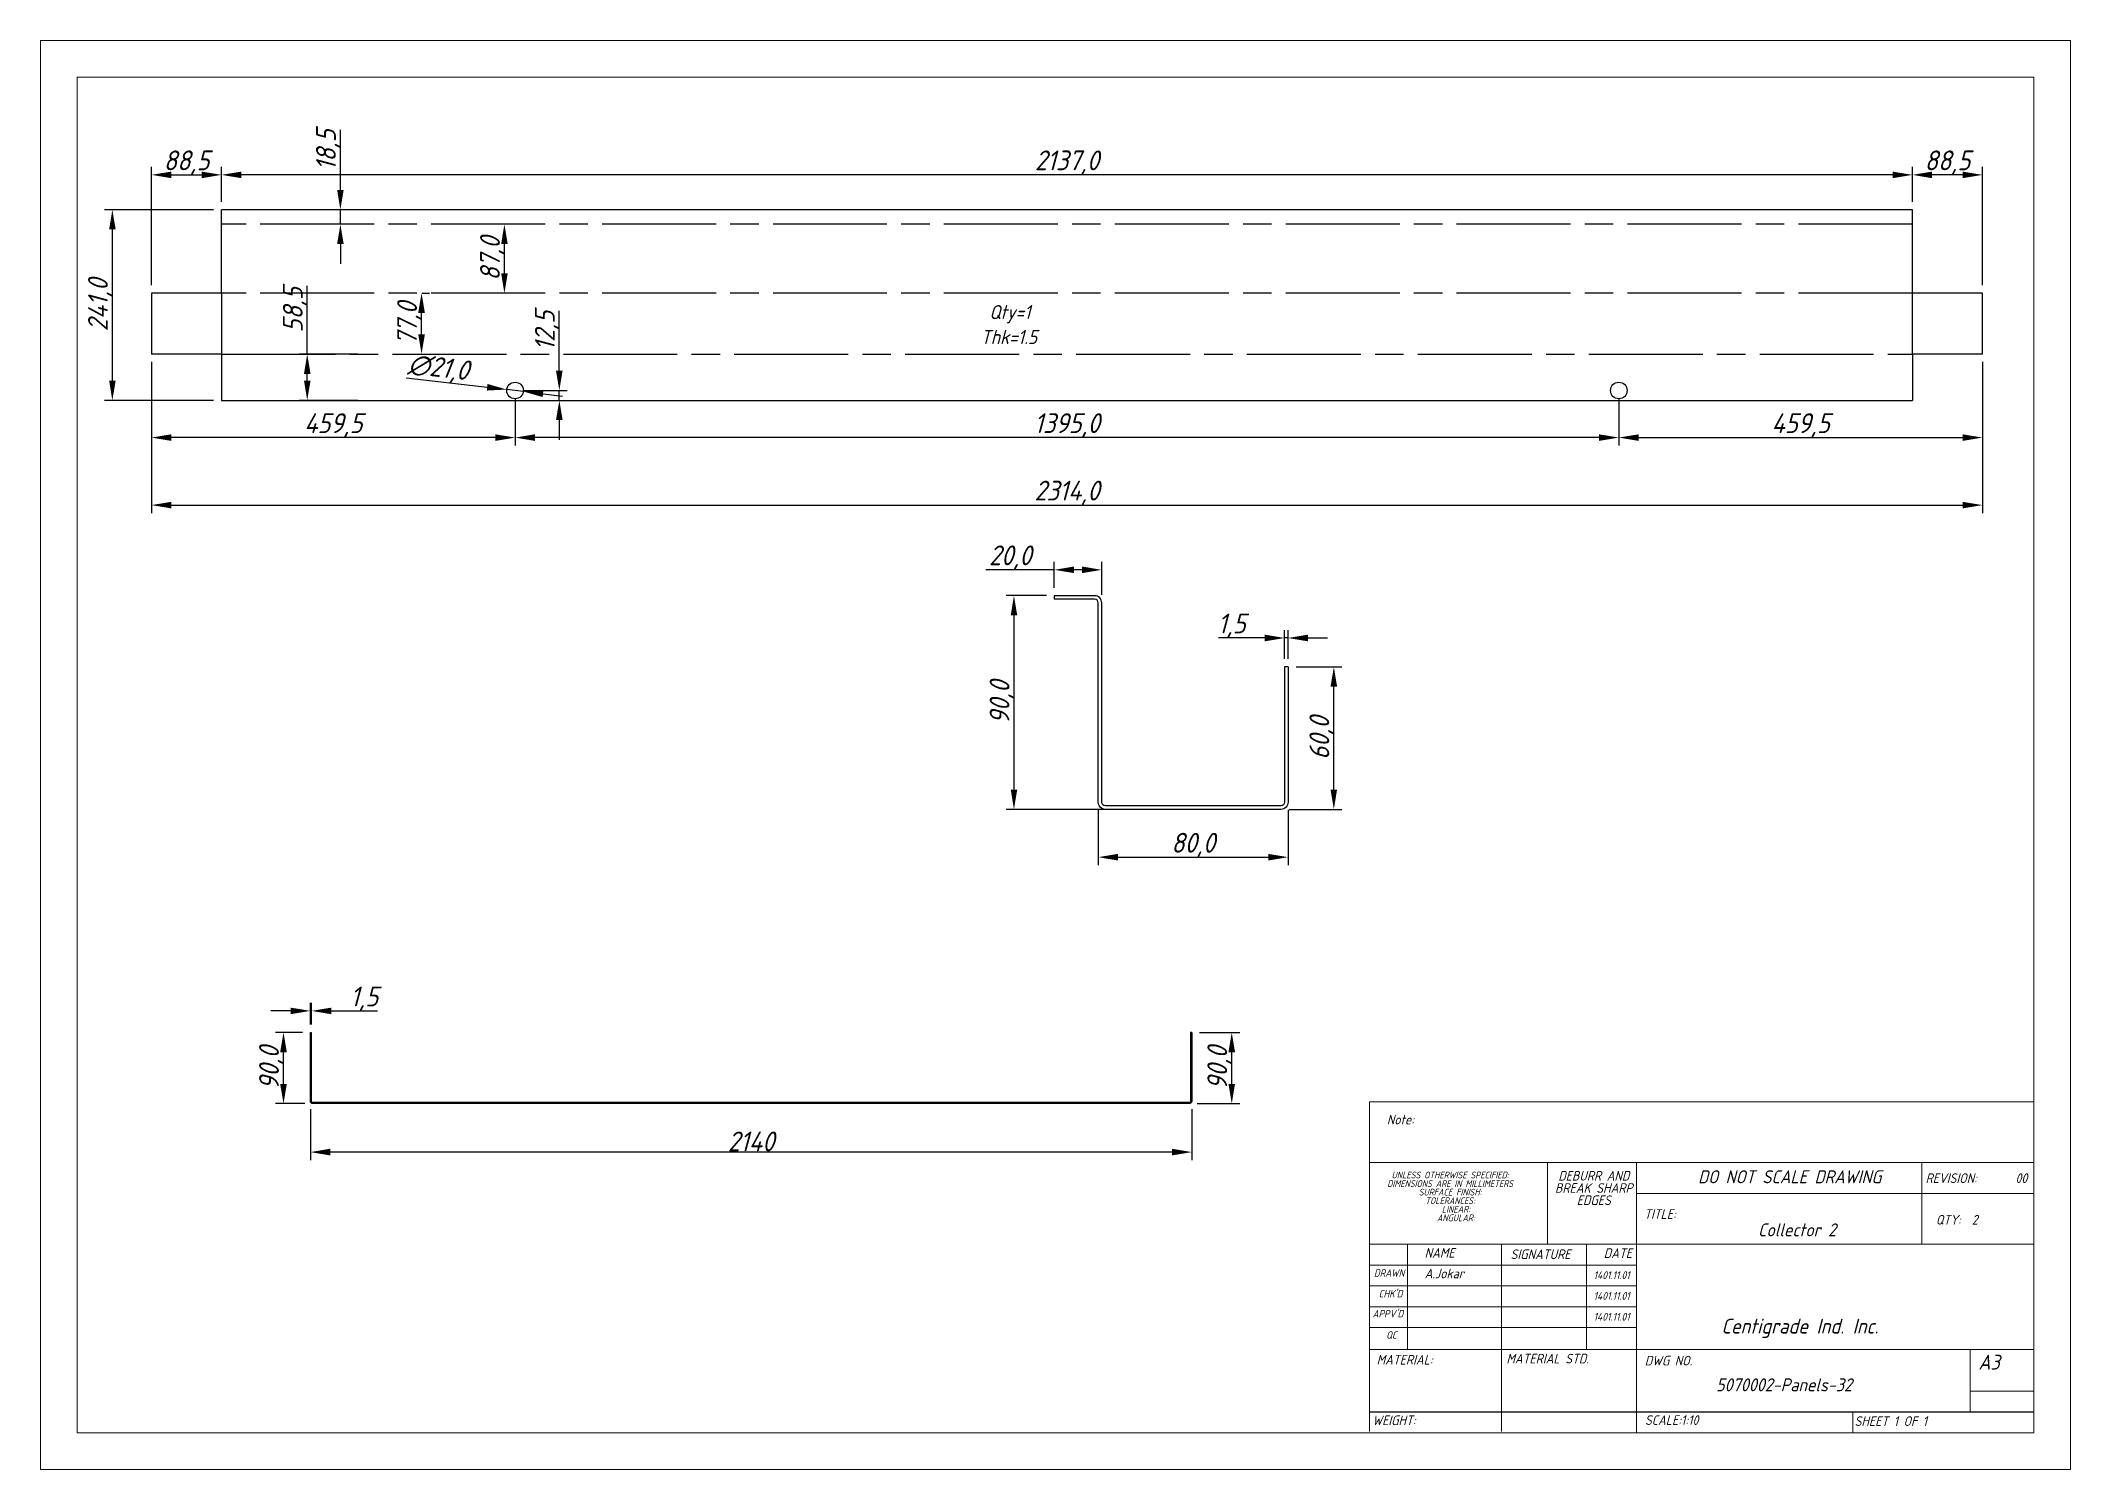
# Model space of a CAD drawing. Header units: inches. Extents: x 18597 to 101525, y -10106 to 51.
# Drawn here: x 64620 to 67186, y -5436 to -3631 of the extents above; entities that cross this region are included whole.
import ezdxf

# ---------------------------------------------------------------- set-up
doc = ezdxf.new("R2010")
doc.units = ezdxf.units.IN
doc.header["$LTSCALE"] = 6
doc.header["$MEASUREMENT"] = 0
doc.linetypes.add('ACAD_ISO08W100', pattern=[36, 24, -3, 6, -3])
doc.linetypes.add('SLD-Solid', pattern=[0])
doc.styles.add('GENISO', font='geniso.shx', dxfattribs={"oblique": 15})
doc.dimstyles.new('Scale', dxfattribs={"dimscale": 10, "dimtxt": 2.5, "dimasz": 2.5, "dimexe": 1, "dimexo": 1, "dimgap": 0.1, "dimtad": 1, "dimdec": 1, "dimzin": 0, "dimtxsty": 'GENISO', "dimcen": 2.5, "dimclrd": 1, "dimclre": 1, "dimclrt": 256, "dimadec": 0, "dimazin": 0, "dimtfac": 1, "dimtdec": 1, "dimtmove": 0, "dimatfit": 3, "dimfxl": 1, "dimtzin": 0, "dimlwd": -1, "dimlwe": -1, "dimarcsym": 0})
doc.dimstyles.new('Scale 3', dxfattribs={"dimscale": 10, "dimtxt": 2.5, "dimasz": 2.5, "dimexe": 1, "dimexo": 1, "dimgap": 0.1, "dimtad": 1, "dimdec": 1, "dimlfac": 0.333333, "dimzin": 0, "dimtxsty": 'GENISO', "dimcen": 2.5, "dimclrd": 1, "dimclre": 1, "dimclrt": 256, "dimadec": 0, "dimazin": 0, "dimtfac": 1, "dimtdec": 1, "dimtmove": 0, "dimatfit": 3, "dimfxl": 1, "dimtzin": 0, "dimlwd": -1, "dimlwe": -1, "dimarcsym": 0})

msp = doc.modelspace()

# ---------------------------------------------------------------- texts
at = {"style": 'GENISO', "oblique": 15}
for s, p in [('Qty=1', (65819.45, -3983.06)), ('Thk=1.5', (65808.5, -4014.5))]:
    msp.add_text(s, height=17.874, dxfattribs=at).set_placement(p)
at = {"attachment_point": 5, "style": 'GENISO'}
for s, insert, char_height in [('Note:', (66339.09, -4994.27), 12.188), ('DIMENSIONS ARE IN MILLIMETERS', (66401.91, -5075.11), 8.5315), ('UNLESS OTHERWISE SPECIFIED:', (66401.91, -5064.29), 8.5315), ('BREAK SHARP', (66583.45, -5080.68), 12.1879), ('DEBURR AND', (66583.45, -5065.22), 12.188), ('DO NOT SCALE DRAWING', (66831.06, -5066.5), 16.4068), ('REVISION:       00', (67067.1, -5068.24), 12.1879), ('SURFACE FINISH:', (66401.91, -5085.93), 8.5315), ('TOLERANCES:', (66401.91, -5096.75), 8.5315), ('LINEAR:', (66409.21, -5107.57), 8.532), ('EDGES', (66583.45, -5096.13), 12.188), ('ANGULAR:', (66409.21, -5118.38), 8.532), ('TITLE:', (66667.1, -5113.59), 12.188), ('Collector 2', (66840.29, -5133.56), 16.4068), ('QTY:  2', (67042.24, -5120.78), 12.188), ('NAME', (66388.52, -5162.61), 12.188), ('SIGNATURE', (66516.12, -5164.35), 12.188), ('DATE', (66613.87, -5162.99), 12.188), ('DRAWN', (66324.76, -5188.05), 9.375), ("CHK'D", (66326.59, -5214.16), 9.375), ('A.Jokar', (66394.49, -5188.69), 12.188), ('1401.11.01', (66605.98, -5190.76), 9.75), ("APPV'D", (66323.27, -5239.48), 9.375), ('1401.11.01', (66605.98, -5217.03), 9.75), ('1401.11.01', (66605.98, -5243.3), 9.75), ('Centigrade Ind. Inc.', (66843.89, -5258), 18.7506), ('QC', (66327.73, -5266.37), 9.375), ('MATERIAL:', (66344.43, -5297.63), 12.188), ('MATERIAL STD.', (66525.1, -5296.25), 12.1879), ('DWG NO.', (66677.83, -5298.8), 12.188), ('A3', (67083.03, -5300.74), 18.751), ('5070002-Panels-32', (66823.91, -5329.32), 16.4068), ('WEIGHT:', (66331.03, -5374.18), 12.188), ('SCALE:1:10', (66681.88, -5373.89), 12.188), ('SHEET 1 OF 1', (66958.84, -5375.19), 12.1879)]:
    msp.add_mtext(s, dxfattribs=dict(at, insert=insert, char_height=char_height))

# ---------------------------------------------------------------- blocks, each defined once
blk = doc.blocks.new('*D575')
at = {"color": 1, "transparency": 16777216}
for p, q in [((65901.6, -4299.7), (65815.2, -4299.7)), ((65901.6, -4322.3), (65901.6, -4289.7)), ((65936.6, -4299.7), (65926.6, -4299.7)), ((65961.6, -4331.3), (65961.6, -4289.7))]:
    blk.add_line(p, q, dxfattribs=at)
for points in [[(65926.6, -4295.5), (65926.6, -4303.8), (65901.6, -4299.7)], [(65936.6, -4295.5), (65936.6, -4303.8), (65961.6, -4299.7)]]:
    blk.add_solid(points, dxfattribs=at)
at = {"layer": 'Defpoints', "color": 0, "transparency": 16777216}
for p in [(65901.6, -4299.7), (65901.6, -4332.3), (65961.6, -4341.3)]:
    blk.add_point(p, dxfattribs=at)
at = {"transparency": 16777216, "insert": (65845.9, -4284.3), "char_height": 25, "attachment_point": 5, "style": 'GENISO'}
blk.add_mtext('20,0', dxfattribs=at)
blk = doc.blocks.new('*D576')
at = {"color": 1, "transparency": 16777216}
for p, q in [((65891.6, -4332.3), (65840.6, -4332.3)), ((65850.6, -4357.3), (65850.6, -4577.3)), ((65967.5, -4602.3), (65840.6, -4602.3))]:
    blk.add_line(p, q, dxfattribs=at)
for points in [[(65846.5, -4357.3), (65854.8, -4357.3), (65850.6, -4332.3)], [(65846.5, -4577.3), (65854.8, -4577.3), (65850.6, -4602.3)]]:
    blk.add_solid(points, dxfattribs=at)
at = {"layer": 'Defpoints', "color": 0, "transparency": 16777216}
for p in [(65901.6, -4332.3), (65850.6, -4602.3), (65977.5, -4602.3)]:
    blk.add_point(p, dxfattribs=at)
at = {"transparency": 16777216, "insert": (65835.3, -4467.3), "char_height": 25, "attachment_point": 5, "rotation": 90, "style": 'GENISO'}
blk.add_mtext('90,0', dxfattribs=at)
blk = doc.blocks.new('*D577')
at = {"color": 1, "transparency": 16777216}
for p, q in [((65957.1, -4603.3), (65957.1, -4672.7)), ((66197.1, -4603.3), (66197.1, -4672.7)), ((65982.1, -4662.7), (66172.1, -4662.7))]:
    blk.add_line(p, q, dxfattribs=at)
for points in [[(65982.1, -4658.6), (65982.1, -4666.9), (65957.1, -4662.7)], [(66172.1, -4658.6), (66172.1, -4666.9), (66197.1, -4662.7)]]:
    blk.add_solid(points, dxfattribs=at)
at = {"layer": 'Defpoints', "color": 0, "transparency": 16777216}
for p in [(65957.1, -4593.3), (66197.1, -4593.3), (66197.1, -4662.7)]:
    blk.add_point(p, dxfattribs=at)
at = {"transparency": 16777216, "insert": (66077.1, -4647.4), "char_height": 25, "attachment_point": 5, "style": 'GENISO'}
blk.add_mtext('80,0', dxfattribs=at)
blk = doc.blocks.new('*D578')
at = {"color": 1, "transparency": 16777216}
for p, q in [((66207.1, -4422.3), (66264.9, -4422.3)), ((66254.9, -4577.3), (66254.9, -4447.3)), ((66198.1, -4602.3), (66264.9, -4602.3))]:
    blk.add_line(p, q, dxfattribs=at)
for points in [[(66250.7, -4447.3), (66259, -4447.3), (66254.9, -4422.3)], [(66250.7, -4577.3), (66259, -4577.3), (66254.9, -4602.3)]]:
    blk.add_solid(points, dxfattribs=at)
at = {"layer": 'Defpoints', "color": 0, "transparency": 16777216}
for p in [(66197.1, -4422.3), (66254.9, -4422.3), (66188.1, -4602.3)]:
    blk.add_point(p, dxfattribs=at)
at = {"transparency": 16777216, "insert": (66239.5, -4512.3), "char_height": 25, "attachment_point": 5, "rotation": 90, "style": 'GENISO'}
blk.add_mtext('60,0', dxfattribs=at)
blk = doc.blocks.new('*D579')
at = {"color": 1, "transparency": 16777216}
for p, q in [((66167.6, -4385.8), (66109.3, -4385.8)), ((66192.6, -4412.3), (66192.6, -4375.8)), ((66197.1, -4385.8), (66192.6, -4385.8)), ((66197.1, -4412.3), (66197.1, -4375.8)), ((66222.1, -4385.8), (66247.1, -4385.8))]:
    blk.add_line(p, q, dxfattribs=at)
for points in [[(66167.6, -4381.6), (66167.6, -4390), (66192.6, -4385.8)], [(66222.1, -4381.6), (66222.1, -4390), (66197.1, -4385.8)]]:
    blk.add_solid(points, dxfattribs=at)
at = {"layer": 'Defpoints', "color": 0, "transparency": 16777216}
for p in [(66192.6, -4385.8), (66192.6, -4422.3), (66197.1, -4422.3)]:
    blk.add_point(p, dxfattribs=at)
at = {"transparency": 16777216, "insert": (66125.9, -4370.4), "char_height": 25, "attachment_point": 5, "style": 'GENISO'}
blk.add_mtext('1,5', dxfattribs=at)
blk = doc.blocks.new('*D580')
at = {"color": 1, "transparency": 16777216}
for p, q in [((64839.1, -3844.7), (64701.1, -3844.7)), ((64711.1, -4060.6), (64711.1, -3869.7)), ((64839.1, -4085.6), (64701.1, -4085.6))]:
    blk.add_line(p, q, dxfattribs=at)
for points in [[(64707, -3869.7), (64715.3, -3869.7), (64711.1, -3844.7)], [(64707, -4060.6), (64715.3, -4060.6), (64711.1, -4085.6)]]:
    blk.add_solid(points, dxfattribs=at)
at = {"layer": 'Defpoints', "color": 0, "transparency": 16777216}
for p in [(64711.1, -3844.7), (64849.1, -3844.7), (64849.1, -4085.6)]:
    blk.add_point(p, dxfattribs=at)
at = {"transparency": 16777216, "insert": (64695.8, -3965.2), "char_height": 25, "attachment_point": 5, "rotation": 90, "style": 'GENISO'}
blk.add_mtext('241,0', dxfattribs=at)
blk = doc.blocks.new('*D581')
at = {"color": 1, "transparency": 16777216}
for p, q in [((64957.4, -4027.1), (64957.4, -3940.9)), ((65021.3, -4027.1), (64947.4, -4027.1)), ((64957.4, -4060.6), (64957.4, -4052.1)), ((65021.3, -4085.6), (64947.4, -4085.6))]:
    blk.add_line(p, q, dxfattribs=at)
for points in [[(64953.3, -4052.1), (64961.6, -4052.1), (64957.4, -4027.1)], [(64953.3, -4060.6), (64961.6, -4060.6), (64957.4, -4085.6)]]:
    blk.add_solid(points, dxfattribs=at)
at = {"layer": 'Defpoints', "color": 0, "transparency": 16777216}
for p in [(65031.3, -4027.1), (64957.4, -4085.6), (65031.3, -4085.6)]:
    blk.add_point(p, dxfattribs=at)
at = {"transparency": 16777216, "insert": (64942.1, -3971.2), "char_height": 25, "attachment_point": 5, "rotation": 90, "style": 'GENISO'}
blk.add_mtext('58,5', dxfattribs=at)
blk = doc.blocks.new('*D582')
at = {"color": 1, "transparency": 16777216}
for p, q in [((65102.5, -3950.1), (65111.9, -3950.1)), ((65101.9, -4002.1), (65101.9, -3975.1)), ((65102.5, -4027.1), (65111.9, -4027.1))]:
    blk.add_line(p, q, dxfattribs=at)
for points in [[(65097.7, -3975.1), (65106.1, -3975.1), (65101.9, -3950.1)], [(65097.7, -4002.1), (65106.1, -4002.1), (65101.9, -4027.1)]]:
    blk.add_solid(points, dxfattribs=at)
at = {"layer": 'Defpoints', "color": 0, "transparency": 16777216}
for p in [(65092.5, -3950.1), (65101.9, -3950.1), (65092.5, -4027.1)]:
    blk.add_point(p, dxfattribs=at)
at = {"transparency": 16777216, "insert": (65086.5, -3988.6), "char_height": 25, "attachment_point": 5, "rotation": 90, "style": 'GENISO'}
blk.add_mtext('77,0', dxfattribs=at)
blk = doc.blocks.new('*D583')
at = {"color": 1, "transparency": 16777216}
for p, q in [((65208.4, -3863.1), (65196.6, -3863.1)), ((65206.6, -3925.1), (65206.6, -3888.1)), ((65208.4, -3950.1), (65196.6, -3950.1))]:
    blk.add_line(p, q, dxfattribs=at)
for points in [[(65202.5, -3888.1), (65210.8, -3888.1), (65206.6, -3863.1)], [(65202.5, -3925.1), (65210.8, -3925.1), (65206.6, -3950.1)]]:
    blk.add_solid(points, dxfattribs=at)
at = {"layer": 'Defpoints', "color": 0, "transparency": 16777216}
for p in [(65206.6, -3863.1), (65218.4, -3863.1), (65218.4, -3950.1)]:
    blk.add_point(p, dxfattribs=at)
at = {"transparency": 16777216, "insert": (65191.3, -3906.6), "char_height": 25, "attachment_point": 5, "rotation": 90, "style": 'GENISO'}
blk.add_mtext('87,0', dxfattribs=at)
blk = doc.blocks.new('*D584')
at = {"color": 1, "transparency": 16777216}
for p, q in [((64999.3, -3819.7), (64999.3, -3743.8)), ((65002.4, -3844.7), (64989.3, -3844.7)), ((64999.3, -3863.1), (64999.3, -3844.7)), ((65002.4, -3863.1), (64989.3, -3863.1)), ((64999.3, -3888.1), (64999.3, -3913.1))]:
    blk.add_line(p, q, dxfattribs=at)
for points in [[(64995.2, -3819.7), (65003.5, -3819.7), (64999.3, -3844.7)], [(64995.2, -3888.1), (65003.5, -3888.1), (64999.3, -3863.1)]]:
    blk.add_solid(points, dxfattribs=at)
at = {"layer": 'Defpoints', "color": 0, "transparency": 16777216}
for p in [(64999.3, -3844.7), (65012.4, -3844.7), (65012.4, -3863.1)]:
    blk.add_point(p, dxfattribs=at)
at = {"transparency": 16777216, "insert": (64984, -3769.3), "char_height": 25, "attachment_point": 5, "rotation": 90, "style": 'GENISO'}
blk.add_mtext('18,5', dxfattribs=at)
blk = doc.blocks.new('*D585')
at = {"color": 1, "transparency": 16777216}
for p, q in [((66986.1, -3834.7), (66986.1, -3790.7)), ((67074.6, -3940.1), (67074.6, -3790.7)), ((67049.6, -3800.7), (67011.1, -3800.7))]:
    blk.add_line(p, q, dxfattribs=at)
for points in [[(67011.1, -3796.6), (67011.1, -3804.9), (66986.1, -3800.7)], [(67049.6, -3796.6), (67049.6, -3804.9), (67074.6, -3800.7)]]:
    blk.add_solid(points, dxfattribs=at)
at = {"layer": 'Defpoints', "color": 0, "transparency": 16777216}
for p in [(66986.1, -3800.7), (66986.1, -3844.7), (67074.6, -3950.1)]:
    blk.add_point(p, dxfattribs=at)
at = {"transparency": 16777216, "insert": (67030.4, -3785.3), "char_height": 25, "attachment_point": 5, "style": 'GENISO'}
blk.add_mtext('88,5', dxfattribs=at)
blk = doc.blocks.new('*D586')
at = {"color": 1, "transparency": 16777216}
for p, q in [((64849.1, -3834.7), (64849.1, -3790.7)), ((66986.1, -3834.7), (66986.1, -3790.7)), ((66961.1, -3800.7), (64874.1, -3800.7))]:
    blk.add_line(p, q, dxfattribs=at)
for points in [[(64874.1, -3796.6), (64874.1, -3804.9), (64849.1, -3800.7)], [(66961.1, -3796.6), (66961.1, -3804.9), (66986.1, -3800.7)]]:
    blk.add_solid(points, dxfattribs=at)
at = {"layer": 'Defpoints', "color": 0, "transparency": 16777216}
for p in [(64849.1, -3800.7), (64849.1, -3844.7), (66986.1, -3844.7)]:
    blk.add_point(p, dxfattribs=at)
at = {"transparency": 16777216, "insert": (65917.6, -3785.3), "char_height": 25, "attachment_point": 5, "style": 'GENISO'}
blk.add_mtext('2137,0', dxfattribs=at)
blk = doc.blocks.new('*D587')
at = {"color": 1, "transparency": 16777216}
for p, q in [((64760.6, -4037.1), (64760.6, -4227.9)), ((67074.6, -4037.1), (67074.6, -4227.9)), ((64785.6, -4217.9), (67049.6, -4217.9))]:
    blk.add_line(p, q, dxfattribs=at)
for points in [[(64785.6, -4213.8), (64785.6, -4222.1), (64760.6, -4217.9)], [(67049.6, -4213.8), (67049.6, -4222.1), (67074.6, -4217.9)]]:
    blk.add_solid(points, dxfattribs=at)
at = {"layer": 'Defpoints', "color": 0, "transparency": 16777216}
for p in [(64760.6, -4027.1), (67074.6, -4027.1), (67074.6, -4217.9)]:
    blk.add_point(p, dxfattribs=at)
at = {"transparency": 16777216, "insert": (65917.6, -4202.5), "char_height": 25, "attachment_point": 5, "style": 'GENISO'}
blk.add_mtext('2314,0', dxfattribs=at)
blk = doc.blocks.new('*D588')
at = {"color": 1, "transparency": 16777216}
for p, q in [((64760.6, -3940.1), (64760.6, -3790.7)), ((64849.1, -3834.7), (64849.1, -3790.7)), ((64785.6, -3800.7), (64824.1, -3800.7))]:
    blk.add_line(p, q, dxfattribs=at)
for points in [[(64785.6, -3796.6), (64785.6, -3804.9), (64760.6, -3800.7)], [(64824.1, -3796.6), (64824.1, -3804.9), (64849.1, -3800.7)]]:
    blk.add_solid(points, dxfattribs=at)
at = {"layer": 'Defpoints', "color": 0, "transparency": 16777216}
for p in [(64849.1, -3800.7), (64849.1, -3844.7), (64760.6, -3950.1)]:
    blk.add_point(p, dxfattribs=at)
at = {"transparency": 16777216, "insert": (64804.9, -3785.3), "char_height": 25, "attachment_point": 5, "style": 'GENISO'}
blk.add_mtext('88,5', dxfattribs=at)
blk = doc.blocks.new('*D589')
at = {"color": 1, "transparency": 16777216}
for p, q in [((67074.6, -4037.1), (67074.6, -4142.6)), ((66615.1, -4083.1), (66615.1, -4142.6)), ((66640.1, -4132.6), (67049.6, -4132.6))]:
    blk.add_line(p, q, dxfattribs=at)
for points in [[(66640.1, -4128.5), (66640.1, -4136.8), (66615.1, -4132.6)], [(67049.6, -4128.5), (67049.6, -4136.8), (67074.6, -4132.6)]]:
    blk.add_solid(points, dxfattribs=at)
at = {"layer": 'Defpoints', "color": 0, "transparency": 16777216}
for p in [(67074.6, -4027.1), (66615.1, -4073.1), (67074.6, -4132.6)]:
    blk.add_point(p, dxfattribs=at)
at = {"transparency": 16777216, "insert": (66844.9, -4117.3), "char_height": 25, "attachment_point": 5, "style": 'GENISO'}
blk.add_mtext('459,5', dxfattribs=at)
blk = doc.blocks.new('*D590')
at = {"color": 1, "transparency": 16777216}
for p, q in [((65220.1, -4083.1), (65220.1, -4142.6)), ((66615.1, -4083.1), (66615.1, -4142.6)), ((66590.1, -4132.6), (65245.1, -4132.6))]:
    blk.add_line(p, q, dxfattribs=at)
for points in [[(65245.1, -4128.5), (65245.1, -4136.8), (65220.1, -4132.6)], [(66590.1, -4128.5), (66590.1, -4136.8), (66615.1, -4132.6)]]:
    blk.add_solid(points, dxfattribs=at)
at = {"layer": 'Defpoints', "color": 0, "transparency": 16777216}
for p in [(65220.1, -4073.1), (66615.1, -4073.1), (65220.1, -4132.6)]:
    blk.add_point(p, dxfattribs=at)
at = {"transparency": 16777216, "insert": (65917.6, -4117.3), "char_height": 25, "attachment_point": 5, "style": 'GENISO'}
blk.add_mtext('1395,0', dxfattribs=at)
blk = doc.blocks.new('*D591')
at = {"color": 1, "transparency": 16777216}
for p, q in [((64760.6, -4037.1), (64760.6, -4142.6)), ((65220.1, -4083.1), (65220.1, -4142.6)), ((65195.1, -4132.6), (64785.6, -4132.6))]:
    blk.add_line(p, q, dxfattribs=at)
for points in [[(64785.6, -4128.5), (64785.6, -4136.8), (64760.6, -4132.6)], [(65195.1, -4128.5), (65195.1, -4136.8), (65220.1, -4132.6)]]:
    blk.add_solid(points, dxfattribs=at)
at = {"layer": 'Defpoints', "color": 0, "transparency": 16777216}
for p in [(64760.6, -4027.1), (65220.1, -4073.1), (64760.6, -4132.6)]:
    blk.add_point(p, dxfattribs=at)
at = {"transparency": 16777216, "insert": (64990.4, -4117.3), "char_height": 25, "attachment_point": 5, "style": 'GENISO'}
blk.add_mtext('459,5', dxfattribs=at)
blk = doc.blocks.new('*D592')
at = {"color": 1, "transparency": 16777216}
for p, q in [((65276, -4048.1), (65276, -3972.3)), ((65230.1, -4073.1), (65286, -4073.1)), ((65276, -4085.6), (65276, -4073.1)), ((65237.3, -4085.6), (65286, -4085.6)), ((65276, -4110.6), (65276, -4135.6))]:
    blk.add_line(p, q, dxfattribs=at)
for points in [[(65271.8, -4048.1), (65280.2, -4048.1), (65276, -4073.1)], [(65271.8, -4110.6), (65280.2, -4110.6), (65276, -4085.6)]]:
    blk.add_solid(points, dxfattribs=at)
at = {"layer": 'Defpoints', "color": 0, "transparency": 16777216}
for p in [(65220.1, -4073.1), (65276, -4073.1), (65227.3, -4085.6)]:
    blk.add_point(p, dxfattribs=at)
at = {"transparency": 16777216, "insert": (65260.6, -3997.7), "char_height": 25, "attachment_point": 5, "rotation": 90, "style": 'GENISO'}
blk.add_mtext('12,5', dxfattribs=at)
blk = doc.blocks.new('*D593')
at = {"color": 1, "transparency": 16777216}
for p, q in [((65082.6, -4057.1), (65184.9, -4069)), ((65230.5, -4074.4), (65209.7, -4071.9)), ((65255.4, -4077.2), (65280.2, -4080.1))]:
    blk.add_line(p, q, dxfattribs=at)
for points in [[(65185.3, -4064.9), (65184.4, -4073.2), (65209.7, -4071.9)], [(65255.9, -4073.1), (65254.9, -4081.4), (65230.5, -4074.4)]]:
    blk.add_solid(points, dxfattribs=at)
at = {"layer": 'Defpoints', "color": 0, "transparency": 16777216}
for p in [(65209.7, -4071.9), (65230.5, -4074.4)]:
    blk.add_point(p, dxfattribs=at)
at = {"transparency": 16777216, "insert": (65123.1, -4046.3), "char_height": 25, "attachment_point": 5, "rotation": 353.3452, "style": 'GENISO'}
blk.add_mtext('∅21,0', dxfattribs=at)
blk = doc.blocks.new('*D594')
at = {"color": 1, "transparency": 16777216}
for p, q in [((64951.4, -4884.1), (64917.4, -4884.1)), ((64927.4, -4949.1), (64927.4, -4909.1)), ((64954.4, -4974.1), (64917.4, -4974.1))]:
    blk.add_line(p, q, dxfattribs=at)
for points in [[(64923.2, -4909.1), (64931.6, -4909.1), (64927.4, -4884.1)], [(64923.2, -4949.1), (64931.6, -4949.1), (64927.4, -4974.1)]]:
    blk.add_solid(points, dxfattribs=at)
at = {"layer": 'Defpoints', "color": 0, "transparency": 16777216}
for p in [(64927.4, -4884.1), (64961.4, -4884.1), (64964.4, -4974.1)]:
    blk.add_point(p, dxfattribs=at)
at = {"transparency": 16777216, "insert": (64912, -4929.1), "char_height": 25, "attachment_point": 5, "rotation": 90, "style": 'GENISO'}
blk.add_mtext('90,0', dxfattribs=at)
blk = doc.blocks.new('*D595')
at = {"color": 1, "transparency": 16777216}
for p, q in [((66085.3, -4884.1), (66135.9, -4884.1)), ((66125.9, -4949.1), (66125.9, -4909.1)), ((66082.3, -4974.1), (66135.9, -4974.1))]:
    blk.add_line(p, q, dxfattribs=at)
for points in [[(66121.7, -4909.1), (66130, -4909.1), (66125.9, -4884.1)], [(66121.7, -4949.1), (66130, -4949.1), (66125.9, -4974.1)]]:
    blk.add_solid(points, dxfattribs=at)
at = {"layer": 'Defpoints', "color": 0, "transparency": 16777216}
for p in [(66075.3, -4884.1), (66125.9, -4884.1), (66072.3, -4974.1)]:
    blk.add_point(p, dxfattribs=at)
at = {"transparency": 16777216, "insert": (66110.5, -4929.1), "char_height": 25, "attachment_point": 5, "rotation": 90, "style": 'GENISO'}
blk.add_mtext('90,0', dxfattribs=at)
blk = doc.blocks.new('*D596')
at = {"color": 1, "transparency": 16777216}
for p, q in [((64961.4, -4981.1), (64961.4, -5045.3)), ((66075.3, -4981.1), (66075.3, -5045.3)), ((66050.3, -5035.3), (64986.4, -5035.3))]:
    blk.add_line(p, q, dxfattribs=at)
for points in [[(64986.4, -5031.1), (64986.4, -5039.5), (64961.4, -5035.3)], [(66050.3, -5031.1), (66050.3, -5039.5), (66075.3, -5035.3)]]:
    blk.add_solid(points, dxfattribs=at)
at = {"layer": 'Defpoints', "color": 0, "transparency": 16777216}
for p in [(64961.4, -4971.1), (66075.3, -4971.1), (64961.4, -5035.3)]:
    blk.add_point(p, dxfattribs=at)
at = {"transparency": 16777216, "insert": (65518.3, -5021.8), "char_height": 25, "attachment_point": 5, "style": 'GENISO'}
blk.add_mtext('2140', dxfattribs=at)
blk = doc.blocks.new('*D597')
at = {"color": 1, "transparency": 16777216}
for p, q in [((64961.4, -4874.1), (64961.4, -4846.9)), ((64962.9, -4874.1), (64962.9, -4846.9)), ((64936.4, -4856.9), (64911.4, -4856.9)), ((64961.4, -4856.9), (64962.9, -4856.9)), ((64987.9, -4856.9), (65046.2, -4856.9))]:
    blk.add_line(p, q, dxfattribs=at)
for points in [[(64936.4, -4852.8), (64936.4, -4861.1), (64961.4, -4856.9)], [(64987.9, -4852.8), (64987.9, -4861.1), (64962.9, -4856.9)]]:
    blk.add_solid(points, dxfattribs=at)
at = {"layer": 'Defpoints', "color": 0, "transparency": 16777216}
for p in [(64962.9, -4856.9), (64961.4, -4884.1), (64962.9, -4884.1)]:
    blk.add_point(p, dxfattribs=at)
at = {"transparency": 16777216, "insert": (65029.5, -4841.6), "char_height": 25, "attachment_point": 5, "style": 'GENISO'}
blk.add_mtext('1,5', dxfattribs=at)

# ---------------------------------------------------------------- dimensions: what is measured, and where the dimension line sits
for base, p1, p2, dimstyle, picture, middle in [((64999.34257941, -3844.68395375), (65012.36739752, -3863.13395375), (65012.36739752, -3844.68395375), 'Scale', '*D584', (64983.96757941, -3769.26408077)), ((64711.13461033, -3844.68395375), (64849.12019758, -4085.63395375), (64849.12019758, -3844.68395375), 'Scale', '*D580', (64695.7571497, -3965.15895375)), ((65206.63, -3863.13), (65218.4, -3950.13), (65218.4, -3863.13), 'Scale', '*D583', (65191.26, -3906.63)), ((65101.88, -3950.13), (65092.47, -4027.13), (65092.47, -3950.13), 'Scale', '*D582', (65086.51, -3988.63)), ((65276, -4073.13), (65227.28, -4085.63), (65220.12, -4073.13), 'Scale', '*D592', (65260.63, -3997.71)), ((65850.64, -4602.34), (65901.61, -4332.34), (65977.5, -4602.34), 'Scale 3', '*D576', (65835.28, -4467.34)), ((66254.88, -4422.34), (66188.11, -4602.34), (66197.11, -4422.34), 'Scale 3', '*D578', (66239.51, -4512.34)), ((64927.4, -4884.1), (64964.36, -4974.1), (64961.36, -4884.1), 'Scale', '*D594', (64912.03, -4929.1)), ((66125.86, -4884.1), (66072.33, -4974.1), (66075.33, -4884.1), 'Scale', '*D595', (66110.49, -4929.1))]:
    dim = msp.add_linear_dim(base=base, p1=p1, p2=p2, angle=90, dimstyle=dimstyle)
    dim.commit()
    dim.dimension.update_dxf_attribs({"geometry": picture, "text_midpoint": middle})
for base, p1, p2, dimstyle, picture, middle in [((64849.12, -3800.72), (64760.62, -3950.13), (64849.12, -3844.68), 'Scale', '*D588', (64804.87, -3785.34)), ((64849.12, -3800.72), (66986.12, -3844.68), (64849.12, -3844.68), 'Scale', '*D586', (65917.62, -3785.34)), ((66986.12, -3800.72), (67074.62, -3950.13), (66986.12, -3844.68), 'Scale', '*D585', (67030.37, -3785.34)), ((67074.62, -4217.92), (64760.62, -4027.13), (67074.62, -4027.13), 'Scale', '*D587', (65917.62, -4202.54)), ((64760.62, -4132.64), (65220.12, -4073.13), (64760.62, -4027.13), 'Scale', '*D591', (64990.37, -4117.28)), ((67074.62, -4132.64), (66615.12, -4073.13), (67074.62, -4027.13), 'Scale', '*D589', (66844.87, -4117.28)), ((65220.12, -4132.64), (66615.12, -4073.13), (65220.12, -4073.13), 'Scale', '*D590', (65917.62, -4117.28)), ((65901.61, -4299.66), (65961.61, -4341.34), (65901.61, -4332.34), 'Scale 3', '*D575', (65845.88, -4284.29)), ((66192.61, -4385.79), (66197.11, -4422.34), (66192.61, -4422.34), 'Scale 3', '*D579', (66125.94, -4370.42)), ((66197.11, -4662.73), (65957.11, -4593.34), (66197.11, -4593.34), 'Scale 3', '*D577', (66077.11, -4647.36)), ((64962.86, -4856.93), (64961.36, -4884.1), (64962.86, -4884.1), 'Scale', '*D597', (65029.53, -4841.56))]:
    dim = msp.add_linear_dim(base=base, p1=p1, p2=p2, dimstyle=dimstyle)
    dim.commit()
    dim.dimension.update_dxf_attribs({"geometry": picture, "text_midpoint": middle})
dim = msp.add_linear_dim(base=(64957.45, -4085.63), p1=(65031.27, -4027.13), p2=(65031.27, -4085.63), angle=90, dimstyle='Scale')
dim.commit()
dim.dimension.update_dxf_attribs({"geometry": '*D581', "text_midpoint": (64957.45, -3971.2), "dimtype": 160})
dim = msp.add_diameter_dim_2p(p1=(65230.55, -4074.35), p2=(65209.69, -4071.92), dimstyle='Scale')
dim.commit()
dim.dimension.update_dxf_attribs({"geometry": '*D593', "text_midpoint": (65123.09, -4046.33)})
dim = msp.add_linear_dim(base=(64961.36, -5035.29), p1=(66075.33, -4971.1), p2=(64961.36, -4971.1), text='2140', dimstyle='Scale')
dim.commit()
dim.dimension.update_dxf_attribs({"geometry": '*D596', "text_midpoint": (65518.34, -5021.79)})

# ---------------------------------------------------------------- linework, layer by layer
for p, q in [((66986.12, -3844.68), (64849.12, -3844.68)), ((64849.12, -3950.13), (64849.12, -3844.68)), ((66986.12, -3950.13), (66986.12, -3844.68)), ((64760.62, -3950.13), (64760.62, -4027.13)), ((64849.12, -3950.13), (64760.62, -3950.13)), ((67074.62, -3950.13), (66986.12, -3950.13)), ((67074.62, -4027.13), (67074.62, -3950.13)), ((64849.12, -4027.13), (64760.62, -4027.13)), ((64849.12, -4027.13), (64849.12, -4085.63)), ((66986.12, -4027.13), (66986.12, -4085.63)), ((67074.62, -4027.13), (66986.12, -4027.13)), ((64849.12, -4085.63), (66986.12, -4085.63)), ((65901.61, -4332.34), (65901.61, -4336.84)), ((66197.11, -4422.34), (66192.61, -4422.34)), ((64961.36, -4884.1), (64962.86, -4884.1)), ((66075.33, -4884.1), (66073.83, -4884.1)), ((66299.98, -5363.52), (67139.46, -5363.52))]:
    msp.add_line(p, q)
at = {"linetype": 'ACAD_ISO08W100'}
for p, q in [((66986.12, -3863.13), (64849.12, -3863.13)), ((66986.12, -3950.13), (64849.12, -3950.13)), ((64849.12, -3950.13), (64849.12, -4027.13)), ((66986.12, -4027.13), (66986.12, -3950.13)), ((64849.12, -4027.13), (66986.12, -4027.13))]:
    msp.add_line(p, q, dxfattribs=at)
at = {"color": 7, "linetype": 'SLD-Solid', "lineweight": 0}
for p, q in [((66299.98, -4971.93), (67139.46, -4971.93)), ((66299.98, -4971.93), (66299.98, -5048.25)), ((66299.98, -5048.25), (67139.46, -5048.25)), ((66299.98, -5048.25), (66299.98, -5388.25)), ((66525, -5048.25), (66525, -5151.8)), ((66637.5, -5048.25), (66637.5, -5389.79)), ((66997.84, -5151.8), (66997.84, -5048.25)), ((67139.46, -5087.66), (66637.5, -5087.66)), ((67139.46, -5151.8), (66299.98, -5151.8)), ((66348.2, -5151.8), (66348.2, -5284.7)), ((66466.83, -5151.8), (66466.83, -5388.25)), ((66574.44, -5151.8), (66574.44, -5284.7)), ((66637.5, -5388.25), (66637.5, -5151.8)), ((66637.5, -5178.07), (66299.98, -5178.07)), ((66637.5, -5204.34), (66299.98, -5204.34)), ((66637.5, -5230.61), (66299.98, -5230.61)), ((66637.5, -5256.89), (66299.98, -5256.89)), ((66364.27, -5284.7), (66299.98, -5284.7)), ((66364.27, -5284.7), (67139.46, -5284.7)), ((67059.1, -5363.52), (67059.1, -5284.7)), ((67139.46, -5337.25), (67059.1, -5337.25)), ((66910.74, -5389.79), (66910.74, -5363.52))]:
    msp.add_line(p, q, dxfattribs=at)
for points in [[(64620.42, -3631.1), (67185.82, -3631.1), (67185.82, -5436.15), (64620.42, -5436.15)], [(64666.78, -3677.46), (67139.46, -3677.46), (67139.46, -5389.79), (64666.78, -5389.79)]]:
    msp.add_lwpolyline(points, close=True, dxfattribs=at)
for points in [[(66192.61, -4422.34), (66192.61, -4593.34, -0.4142136), (66188.11, -4597.84), (65966.11, -4597.84, -0.4142136), (65961.61, -4593.34), (65961.61, -4341.34, 0.4142136), (65952.61, -4332.34), (65901.61, -4332.34)], [(66197.11, -4422.34), (66197.11, -4593.34, -0.4142136), (66188.11, -4602.34), (65966.11, -4602.34, -0.4142136), (65957.11, -4593.34), (65957.11, -4341.34, 0.4142136), (65952.61, -4336.84), (65901.61, -4336.84)], [(66075.33, -4884.1), (66075.33, -4971.1, -0.4142136), (66072.33, -4974.1), (64964.36, -4974.1, -0.4142136), (64961.36, -4971.1), (64961.36, -4884.1)], [(66073.83, -4884.1), (66073.83, -4971.1, -0.4142136), (66072.33, -4972.6), (64964.36, -4972.6, -0.4142136), (64962.86, -4971.1), (64962.86, -4884.1)]]:
    msp.add_lwpolyline(points, format="xyb")
for centre in [(65220.12, -4073.13), (66615.12, -4073.13)]:
    msp.add_circle(centre, 10.5)

msp.set_redraw_order([(e.dxf.handle, doc.entitydb.next_handle()) for e in msp.query("TEXT MTEXT ATTDEF DIMENSION ARC_DIMENSION")])  # texts and dimensions are drawn at this point

doc.saveas('drawing.dxf')
